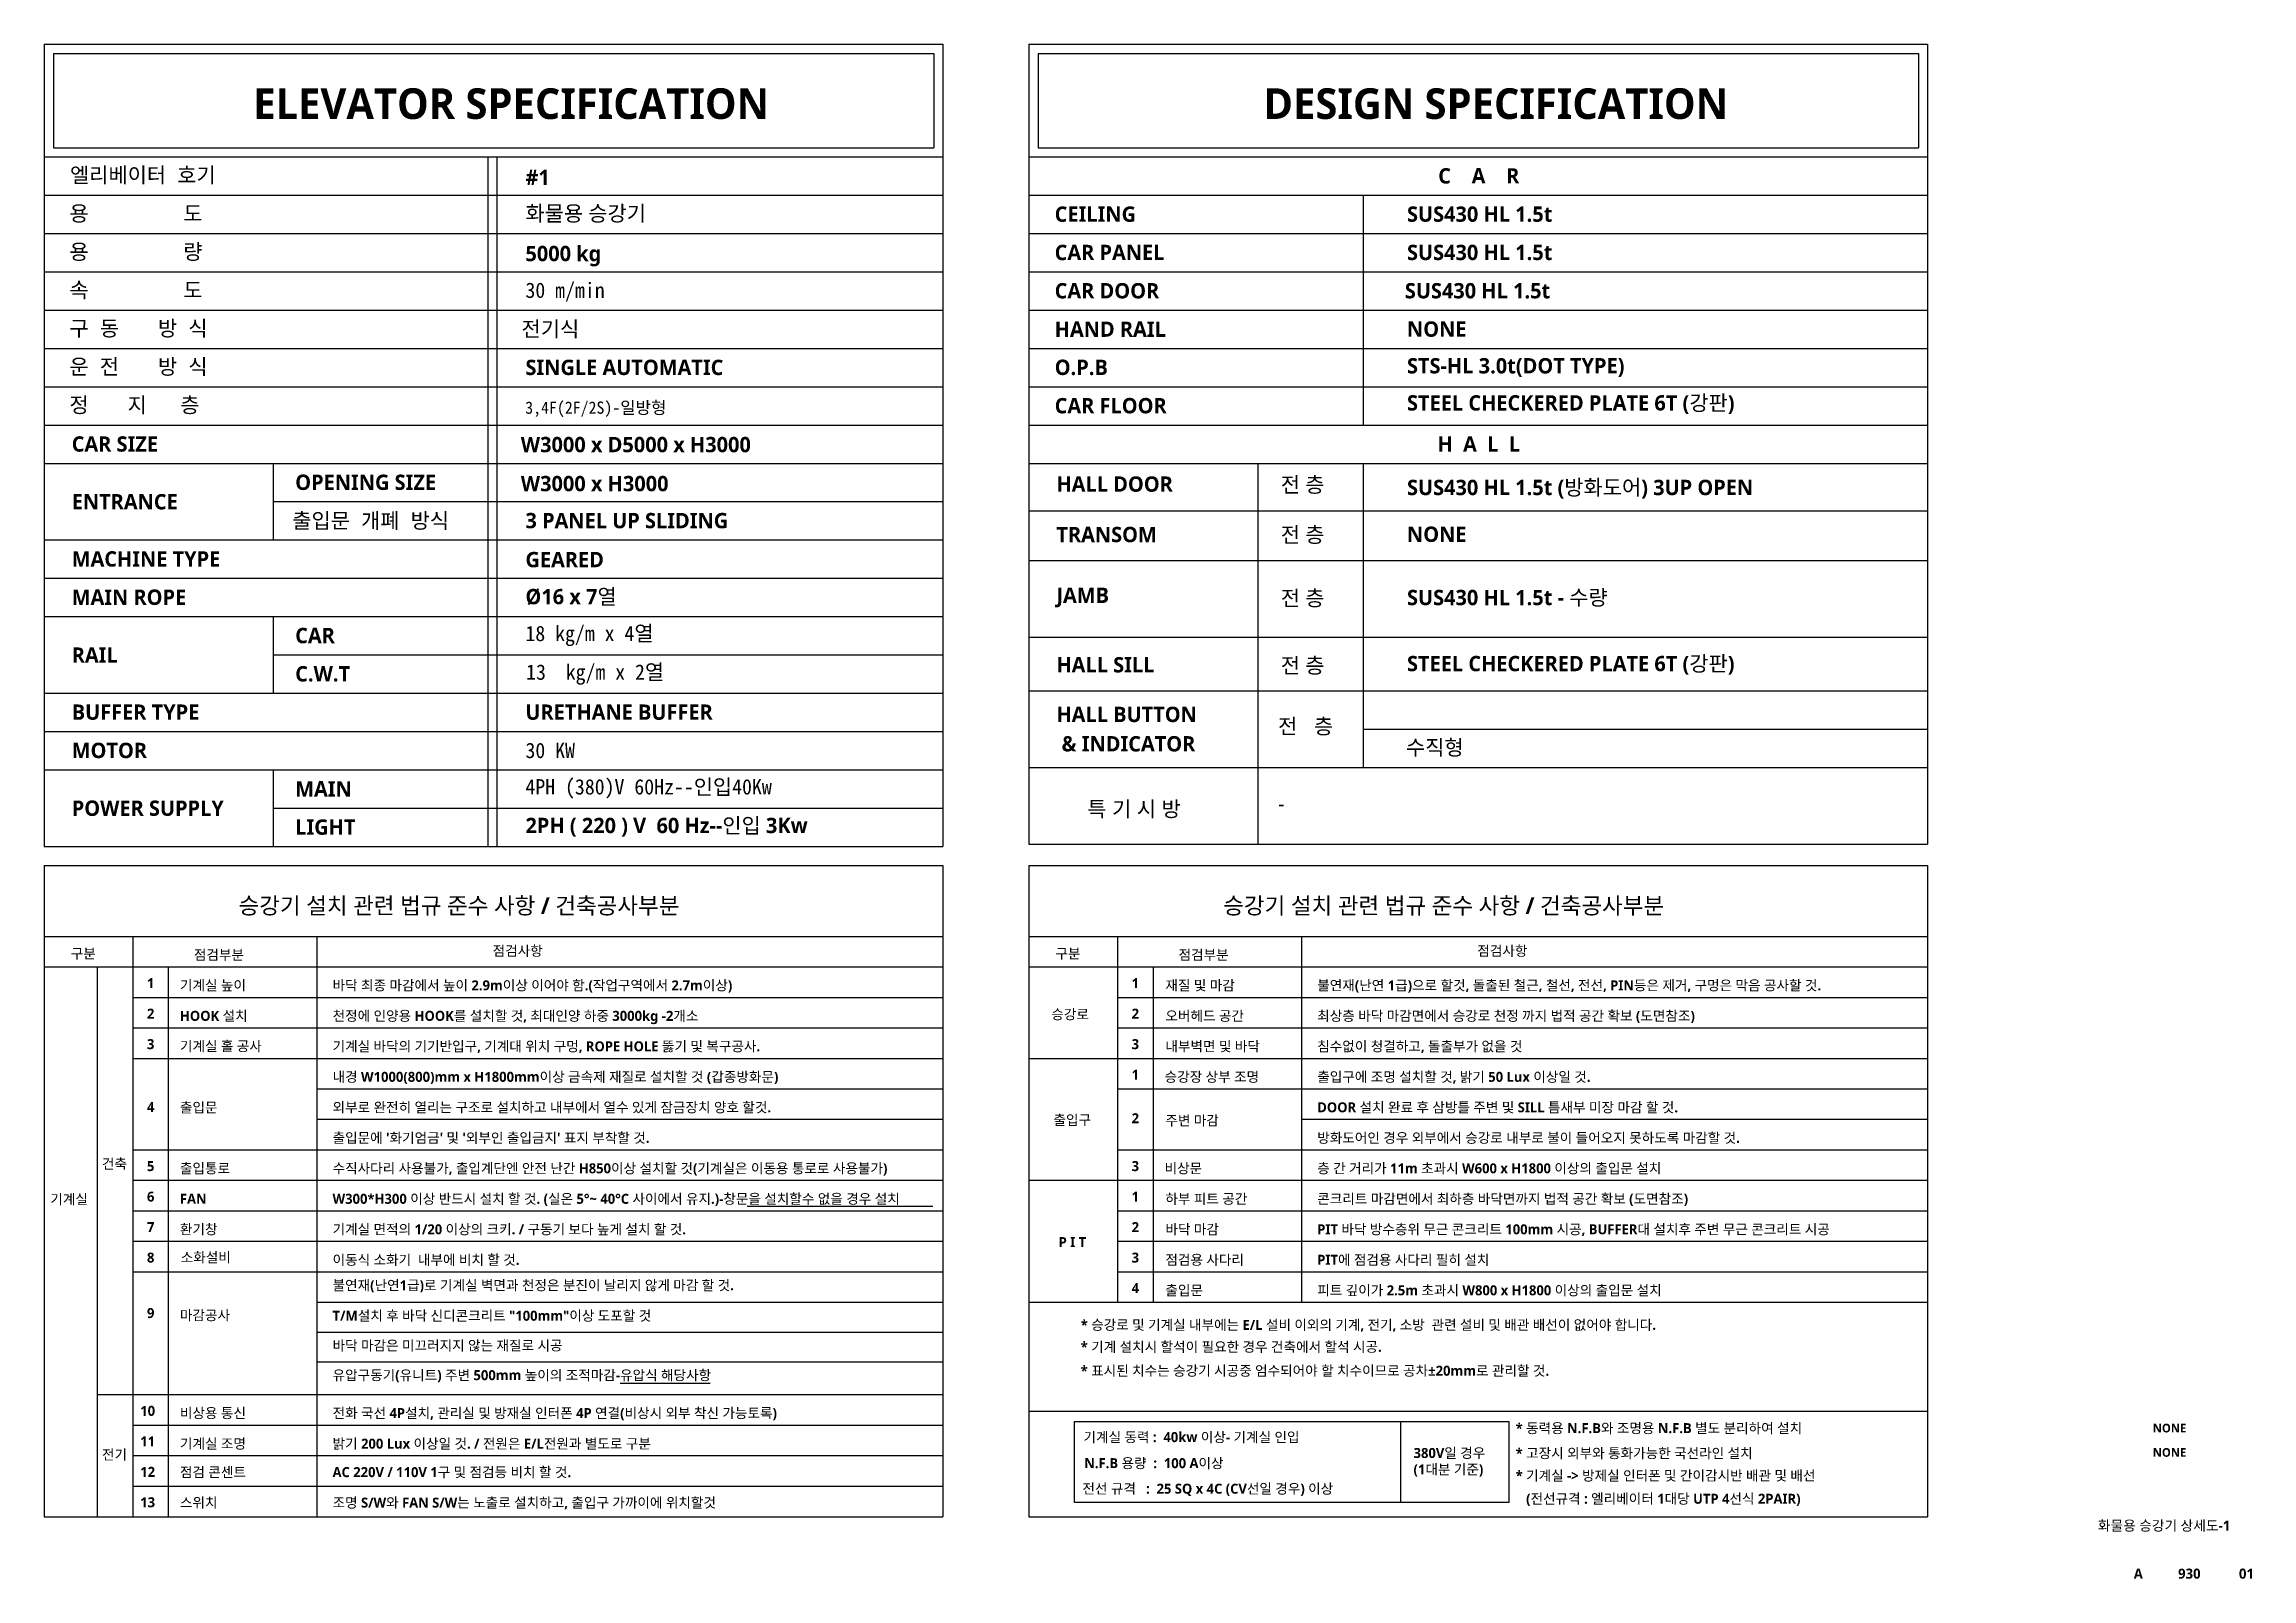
# Model space of a CAD drawing. Header units: millimetres. Extents: x 2370 to 266135, y -585395 to 33485.
# Drawn here: x 2370 to 48362, y 1528 to 33485 of the extents above; entities that cross this region are included whole.
import ezdxf
from ezdxf.enums import TextEntityAlignment as Align

# ---------------------------------------------------------------- set-up
doc = ezdxf.new("R2010")
doc.units = ezdxf.units.MM
doc.layers.add('A-ANNO-TITL', color=7, linetype='Continuous')
doc.layers.add('BOX', color=20, linetype='Continuous', lineweight=25)
doc.styles.add('SH_진천_나눔', font='')
doc.styles.get('SH_진천_나눔').set_extended_font_data('NanumGothic', bold=True)

msp = doc.modelspace()

# ---------------------------------------------------------------- texts
at = {"color": 3, "style": 'SH_진천_나눔'}
for s, height, p in [('승강기 설치 관련 법규 준수 사항 / 건축공사부분', 343.3, (6420.7, 15374.3)), ('승강기 설치 관련 법규 준수 사항 / 건축공사부분', 343.3, (26934.2, 15374.3)), ('점검사항', 208.06, (11713.3, 14502.1)), ('점검사항', 208.06, (32226.8, 14502.1)), ('구분', 208.06, (2924.9, 14445.8)), ('점검부분', 208.06, (5488.5, 14417.6)), ('구분', 208.06, (23438.4, 14445.8)), ('점검부분', 208.06, (26002, 14417.6)), ('1', 208.1, (4511.9, 13828.3)), ('기계실 높이', 208.06, (5198.3, 13782.6)), ('바닥 최종 마감에서 높이 2.9m이상 이어야 함.(작업구역에서 2.7m이상)', 208.06, (8378.5, 13782.6)), ('1', 208.1, (25025.4, 13828.3)), ('재질 및 마감', 208.06, (25728.6, 13782.6)), ('불연재(난연 1급)으로 할것, 돌출된 철근, 철선, 전선, PIN등은 제거, 구멍은 막음 공사할 것.', 208.06, (28892, 13782.6)), ('2', 208.1, (4511.9, 13193.3)), ('HOOK 설치', 208.06, (5198.3, 13147.5)), ('천정에 인양용 HOOK를 설치할 것, 최대인양 하중 3000kg -2개소', 208.06, (8378.5, 13147.5)), ('승강로', 208.06, (23352, 13180.8)), ('2', 208.1, (25025.4, 13193.3)), ('오버헤드 공간', 208.06, (25728.6, 13147.5)), ('최상층 바닥 마감면에서 승강로 천정 까지 법적 공간 확보 (도면참조)', 208.06, (28892, 13147.5)), ('3', 208.1, (4511.9, 12558.3)), ('기계실 홀 공사', 208.06, (5198.3, 12516.6)), ('기계실 바닥의 기기반입구, 기계대 위치 구멍, ROPE HOLE 뚫기 및 복구공사.', 208.06, (8378.5, 12512.5)), ('3', 208.1, (25025.4, 12558.3)), ('내부벽면 및 바닥', 208.06, (25728.6, 12512.5)), ('침수없이 청결하고, 돌출부가 없을 것', 208.06, (28892, 12512.5)), ('내경 W1000(800)mm x H1800mm이상 금속제 재질로 설치할 것 (갑종방화문) ', 208.06, (8378.5, 11877.5)), ('1', 208.1, (25025.4, 11923.2)), ('승강장 상부 조명', 208.06, (25711.8, 11877.5)), ('출입구에 조명 설치할 것, 밝기 50 Lux 이상일 것.', 208.06, (28892, 11877.5)), ('4', 208.1, (4511.9, 11248.9)), ('출입문 ', 208.06, (5198.3, 11239.3)), ('외부로 완전히 열리는 구조로 설치하고 내부에서 열수 있게 잠금장치 양호 할것. ', 208.06, (8378.5, 11242.5)), ('출입구', 208.06, (23396.8, 10979.3)), ('2', 208.1, (25025.4, 11014.6)), ('주변 마감', 208.06, (25728.6, 10968.9)), ('DOOR 설치 완료 후 삼방틀 주변 및 SILL 틈새부 미장 마감 할 것.', 208.06, (28892, 11242.5)), ("출입문에 '화기엄금' 및 '외부인 출입금지' 표지 부착할 것.", 208.06, (8378.5, 10607.5)), ('방화도어인 경우 외부에서 승강로 내부로 불이 들어오지 못하도록 마감할 것. ', 208.06, (28892, 10607.5)), ('건축', 208.06, (3574, 10067)), ('5', 208.1, (4511.9, 10018.2)), ('출입통로', 208.06, (5198.3, 9972.5)), ('수직사다리 사용불가, 출입계단엔 안전 난간 H850이상 설치할 것(기계실은 이동용 통로로 사용불가) ', 208.06, (8378.5, 9972.5)), ('3', 208.1, (25025.4, 10018.2)), ('비상문', 208.06, (25711.8, 9972.5)), ('층 간 거리가 11m 초과시 W600 x H1800 이상의 출입문 설치', 208.06, (28892, 9972.5)), ('기계실', 208.06, (2498.5, 9330)), ('6', 208.1, (4511.9, 9383.2)), ('FAN', 208.06, (5198.3, 9337.5)), ('W300*H300 이상 반드시 설치 할 것. (실온 5%%D~ 40%%DC 사이에서 유지.)-창문을 설치할수 없을 경우 설치', 208.06, (8378.5, 9337.5)), ('1', 208.1, (25025.4, 9383.2)), ('하부 피트 공간', 208.06, (25728.6, 9337.5)), ('콘크리트 마감면에서 최하층 바닥면까지 법적 공간 확보 (도면참조)', 208.06, (28892, 9337.5)), ('7', 208.1, (4511.9, 8748.2)), ('환기창', 208.06, (5198.3, 8702.4)), ('기계실 면적의 1/20 이상의 크키. / 구동기 보다 높게 설치 할 것.', 208.06, (8378.5, 8702.4)), ('2', 208.1, (25025.4, 8748.2)), ('바닥 마감', 208.06, (25728.6, 8702.4)), ('PIT 바닥 방수층위 무근 콘크리트 100mm 시공, BUFFER대 설치후 주변 무근 콘크리트 시공', 208.06, (28892, 8702.4)), ('8', 208.1, (4511.9, 8113.2)), ('소화설비', 208.06, (5215.1, 8118.3)), ('이동식 소화기  내부에 비치 할 것.', 208.06, (8378.5, 8067.4)), ('P I T', 208.06, (23504.8, 8435.9)), ('3', 208.1, (25025.4, 8113.2)), ('점검용 사다리', 208.06, (25728.6, 8067.4)), ('PIT에 점검용 사다리 필히 설치', 208.06, (28892, 8067.4)), ('불연재(난연1급)로 기계실 벽면과 천정은 분진이 날리지 않게 마감 할 것.', 208.06, (8378.5, 7537.6)), ('4', 208.1, (25025.4, 7478.1)), ('출입문', 208.06, (25728.6, 7432.4)), ('피트 깊이가 2.5m 초과시 W800 x H1800 이상의 출입문 설치', 208.06, (28892, 7432.4)), ('9', 208.1, (4511.9, 6958.6)), ('마감공사', 208.06, (5198.3, 6912.8)), ('T/M설치 후 바닥 신디콘크리트 "100mm"이상 도포할 것', 208.06, (8378.5, 6902.6)), ('* 승강로 및 기계실 내부에는 E/L 설비 이외의 기계, 전기, 소방  관련 설비 및 배관 배선이 없어야 합니다. ', 208.06, (23964, 6712.7)), ('바닥 마감은 미끄러지지 않는 재질로 시공', 208.06, (8378.5, 6284)), ('* 기계 설치시 할석이 필요한 경우 건축에서 할석 시공.', 208.06, (23964, 6256.3)), ('* 표시된 치수는 승강기 시공중 엄수되어야 할 치수이므로 공차%%P20mm로 관리할 것. ', 208.06, (23964, 5757.6)), ('유압구동기(유니트) 주변 500mm 높이의 조적마감-유압식 해당사항', 208.06, (8378.5, 5665.3)), ('10', 208.06, (4371.3, 4921.7)), ('비상용 통신', 208.06, (5198.3, 4875.7)), ('전화 국선 4P설치, 관리실 및 방재실 인터폰 4P 연결(비상시 외부 착신 가능토록)', 208.06, (8378.5, 4875.7)), ('기계실 동력 :  40kw 이상- 기계실 인입', 208.06, (24022.1, 4375.2)), ('* 동력용 N.F.B와 조명용 N.F.B 별도 분리하여 설치 ', 208.06, (33024.9, 4561.9)), ('전기', 208.06, (3574, 4009.7)), ('11', 208.06, (4371.3, 4286.7)), ('기계실 조명', 208.06, (5198.3, 4238.3)), ('밝기 200 Lux 이상일 것. / 전원은 E/L전원과 별도로 구분', 208.06, (8378.5, 4238.3)), (' 380V일 경우 ', 208.06, (30827.8, 4044.3)), ('* 고장시 외부와 통화가능한 국선라인 설치', 208.06, (33024.9, 4041)), ('12', 208.06, (4371.3, 3651.7)), ('점검 콘센트', 208.06, (5198.3, 3645.8)), ('AC 220V / 110V 1구 및 점검등 비치 할 것.', 208.06, (8378.5, 3645.8)), ('N.F.B 용량  :  100 A이상', 208.06, (24038.1, 3832.8)), (' (1대분 기준) ', 208.06, (30827.8, 3702.9)), ('* 기계실 -> 방제실 인터폰 및 간이감시반 배관 및 배선', 208.06, (33024.9, 3573.6)), ('13', 208.06, (4371.3, 3018.1)), ('스위치', 208.06, (5198.3, 3010.8)), ('조명 S/W와 FAN S/W는 노출로 설치하고, 출입구 가까이에 위치할것', 208.06, (8378.5, 3010.8)), ('전선 규격   :  25 SQ x 4C (CV선일 경우) 이상 ', 208.06, (23999.6, 3300.7)), ('(전선규격 : 엘리베이터 1대당 UTP 4선식 2PAIR) ', 208.06, (33243.7, 3091.7))]:
    msp.add_text(s, height=height, dxfattribs=at).set_placement(p)
at = {"color": 2, "style": 'SH_진천_나눔'}
for s, insert, char_height, attachment_point in [('ELEVATOR SPECIFICATION', (12098.5, 32242.5), 638.163, 5), ('DESIGN SPECIFICATION', (32612, 32242.5), 638.163, 5), ('{\\fGulim|b0|i0|c129|p49;엘리베이터  호기}', (2909, 30741.5), 319.082, 4), ('C    A    R', (32257.4, 30741.5), 319.082, 5), ('{\\fGulim|b0|i0|c129|p49;용                 도}', (2896.9, 29943.8), 319.082, 4), ('CEILING', (23422.5, 29943.8), 319.08, 4), ('{\\fGulim|b0|i0|c129|p49;용                 량}', (2896.9, 29146.1), 319.082, 4), ('CAR PANEL', (23422.5, 29146.1), 319.08, 4), ('{\\fGulim|b0|i0|c129|p49;속                 도}', (2896.9, 28348.4), 319.082, 4), ('CAR DOOR', (23422.5, 28348.4), 319.08, 4), ('{\\fGulim|b0|i0|c129|p49;구  동       방  식}', (2896.9, 27550.6), 319.082, 4), ('HAND RAIL', (23422.5, 27550.6), 319.08, 4), ('NONE', (30762.2, 27550.6), 319.08, 4), ('{\\fGulim|b0|i0|c129|p49;운  전       방  식}', (2896.9, 26752.9), 319.082, 4), ('SINGLE AUTOMATIC', (12396.7, 26752.9), 319.082, 4), ('O.P.B', (23422.5, 26752.9), 319.08, 4), ('STS-HL 3.0t(DOT TYPE) ', (30762.2, 26752.9), 319.082, 4), ('{\\fGulim|b0|i0|c129|p49;정       지      층}', (2896.9, 25955.2), 319.082, 4), ('CAR FLOOR', (23422.5, 25955.2), 319.08, 4), ('CAR SIZE', (2944.7, 25157.5), 319.08, 4), ('H  A  L  L', (32257.4, 25157.5), 319.08, 5), ('OPENING SIZE', (7600.3, 24359.8), 319.082, 4), ('HALL DOOR', (23458.2, 24322.8), 319.08, 4), ('{\\fGulim|b0|i0|c129|p2;전} {\\fGulim|b0|i0|c129|p2;층}', (28133.2, 24296.3), 319.082, 4), ('ENTRANCE', (2944.7, 23955), 319.08, 4), ('{\\fGulim|b0|i0|c129|p49;출입문  개폐  방식}', (7539.2, 23546.9), 319.082, 4), ('{\\fGulim|b0|i0|c129|p2;전} {\\fGulim|b0|i0|c129|p2;층}', (28133.2, 23253.2), 319.082, 4), ('TRANSOM', (23458.2, 23272), 319.08, 4), ('NONE', (30762.2, 23278), 319.08, 4), ('MACHINE TYPE', (2944.7, 22764.4), 319.082, 4), ('MAIN ROPE', (2944.7, 21966.7), 319.08, 4), ('JAMB', (23458.2, 21962.9), 319.08, 4), ('{\\fGulim|b0|i0|c129|p2;전} {\\fGulim|b0|i0|c129|p2;층}', (28133.2, 21933.9), 319.082, 4), ('CAR', (7600.3, 21169), 319.08, 4), ('RAIL', (2944.7, 20764.2), 319.08, 4), ('HALL SILL', (23458.2, 20559.7), 319.08, 4), ('{\\fGulim|b0|i0|c129|p2;전} {\\fGulim|b0|i0|c129|p2;층}', (28133.2, 20530.8), 319.082, 4), ('C.W.T', (7600.3, 20371.3), 319.08, 4), ('BUFFER TYPE', (2944.7, 19573.6), 319.082, 4), ('URETHANE BUFFER', (12396.7, 19573.6), 319.082, 4), ('HALL BUTTON', (23458.2, 19526.1), 319.082, 4), ('{\\fGulim|b0|i0|c129|p49;전   \\fGulim|b0|i0|c129|p2;층}', (28075.6, 19265.5), 319.082, 4), ('MOTOR', (2944.7, 18775.9), 319.08, 4), (' & INDICATOR', (23458.2, 18914.4), 319.082, 4), ('{\\fGulim|b0|i0|c129|p50;수직형\\P}', (30740.8, 18823.2), 319.082, 4), ('MAIN', (7600.3, 17978.2), 319.08, 4), ('POWER SUPPLY', (2944.7, 17573.4), 319.082, 4), ('{\\fGulim|b0|i0|c129|p50;특 기 시 방\\P}', (24100.5, 17541.7), 319.082, 4), ('{\\fGulim|b0|i0|c129|p49;-}', (28075.6, 17670.1), 319.082, 4), ('LIGHT', (7600.3, 17180.5), 319.08, 4)]:
    msp.add_mtext(s, dxfattribs=dict(at, insert=insert, char_height=char_height, attachment_point=attachment_point))
at = {"color": 2, "attachment_point": 4, "style": 'SH_진천_나눔'}
for s, insert, char_height, width in [('#1', (12396.7, 30709.7), 319.08, 1483.403), ('화물용 승강기', (12396.7, 29943.8), 319.08, 2871.733), ('SUS430 HL 1.5t ', (30762.2, 29943.8), 319.082, 5126.597), ('5000 kg', (12396.7, 29072.4), 319.08, 2837.973), ('SUS430 HL 1.5t ', (30762.2, 29146.1), 319.082, 6430.199), ('{\\F바탕체.shx;30 m/min}', (12396.7, 28322), 319.082, 5165.164), ('\\pxi-3,l4,t4;SUS430 HL 1.5t ', (30398.1, 28348.4), 319.082, 8070.215), ('{\\F바탕체.shx;전기식}', (12315.9, 27538.3), 319.082, 2108.49), ('STEEL CHECKERED PLATE 6T (강판)', (30762.2, 25980.5), 319.082, 7993.451), ('{\\F바탕체.shx;3,4F(2F/2S)-일방형 }', (12392.2, 25882.6), 255.265, 9363.702), ('W3000 x D5000 x H3000', (12300.3, 25144.8), 319.082, 8274.197), ('W3000 x H3000', (12300.3, 24332.8), 319.082, 8274.197), ('SUS430 HL 1.5t (방화도어) 3UP OPEN ', (30762.2, 24219.3), 319.082, 10866.652), ('3 PANEL UP SLIDING ', (12396.7, 23562.1), 319.082, 6042.566), ('GEARED ', (12396.7, 22750.1), 319.08, 6042.566), ('%%C16 x 7열', (12396.7, 21966.7), 319.08, 6042.566), ('SUS430 HL 1.5t - 수량', (30762.2, 21945.6), 319.082, 8839.348), ('{\\F바탕체.shx;18 kg/m x 4열}', (12396.7, 21162), 319.082, 5361.553), ('STEEL CHECKERED PLATE 6T (강판)', (30762.2, 20551.7), 319.082, 10493.502), ('{\\F바탕체.shx;13  kg/m x 2열}', (12410.9, 20357.4), 319.082, 4971.625), ('{\\F바탕체.shx;30 KW}', (12396.7, 18775.9), 319.082, 2649.279), ('{\\F바탕체.shx;4PH (380)V 60Hz--인입40Kw}', (12396.7, 17978.2), 319.082, 10261.948), ('2PH ( 220 ) V  60 Hz--인입 3Kw', (12396.7, 17180.5), 319.082, 7232.965)]:
    msp.add_mtext(s, dxfattribs=dict(at, insert=insert, char_height=char_height, width=width))
at = {"layer": 'A-ANNO-TITL', "style": 'SH_진천_나눔'}
for s, height, p in [('NONE', 180, (46647.1, 4666.7)), ('NONE', 180, (46647.1, 4160)), ('화물용 승강기 상세도-1', 210, (46534.1, 2638.4)), ('A', 210, (45997.5, 1636.3)), ('930', 210, (47060.2, 1636.3)), ('01', 210, (48249.5, 1636.3))]:
    msp.add_text(s, height=height, dxfattribs=at).set_placement(p, align=Align.MIDDLE)

# ---------------------------------------------------------------- linework, layer by layer
at = {"color": 4}
for p, q in [((2370.2, 33485.3), (2370.2, 16779.6)), ((2370.2, 33485.3), (21093.4, 33485.3)), ((2561.7, 33293.9), (2561.7, 31329.7)), ((2561.7, 33293.9), (20902, 33293.9)), ((20902, 33293.9), (20902, 31329.7)), ((21093.4, 33485.3), (21093.4, 16779.6)), ((22883.7, 33485.3), (22883.7, 16826.9)), ((22883.7, 33485.3), (41606.9, 33485.3)), ((23075.2, 33293.9), (23075.2, 31329.7)), ((23075.2, 33293.9), (41415.5, 33293.9)), ((41415.5, 33293.9), (41415.5, 31329.7)), ((41606.9, 33485.3), (41606.9, 16826.9)), ((2561.7, 31329.7), (20902, 31329.7)), ((23075.2, 31329.7), (41415.5, 31329.7)), ((2370.2, 31138.2), (21093.4, 31138.2)), ((11611.7, 31138.2), (11611.7, 16779.6)), ((11803.1, 31138.2), (11803.1, 16779.6)), ((22883.7, 31138.2), (41606.9, 31138.2)), ((2370.2, 30340.5), (21093.4, 30340.5)), ((22883.7, 30340.5), (41606.9, 30340.5)), ((2370.2, 29542.8), (21093.4, 29542.8)), ((22883.7, 29542.8), (41606.9, 29542.8)), ((2370.2, 28745.1), (21093.4, 28745.1)), ((22883.7, 28745.1), (41606.9, 28745.1)), ((2370.2, 27947.4), (21093.4, 27947.4)), ((22883.7, 27947.4), (41606.9, 27947.4)), ((2370.2, 27149.7), (21093.4, 27149.7)), ((22883.7, 27149.7), (41606.9, 27149.7)), ((2370.2, 26352), (21093.4, 26352)), ((22883.7, 26352), (41606.9, 26352)), ((2370.2, 25554.3), (21093.4, 25554.3)), ((22883.7, 25554.3), (41606.9, 25554.3)), ((2370.2, 24756.6), (21093.4, 24756.6)), ((22883.7, 24756.6), (41606.9, 24756.6)), ((27655, 24756.6), (27655, 16826.9)), ((7141.5, 23958.9), (21093.4, 23958.9)), ((22883.7, 23769.5), (41606.9, 23769.5)), ((2370.2, 23161.2), (21093.4, 23161.2)), ((22883.7, 22731.6), (41606.9, 22731.6)), ((2370.2, 22363.5), (21093.4, 22363.5)), ((2370.2, 21565.8), (21093.4, 21565.8)), ((7141.5, 20768.1), (21093.4, 20768.1)), ((22883.7, 21136.2), (41606.9, 21136.2)), ((2370.2, 19970.4), (21093.4, 19970.4)), ((22883.7, 20017.7), (41606.9, 20017.7)), ((2370.2, 19172.7), (21093.4, 19172.7)), ((29850.1, 19220), (41606.9, 19220)), ((22883.7, 18422.3), (41606.9, 18422.3)), ((2370.2, 18375), (21093.4, 18375)), ((7141.5, 18375), (7141.5, 16779.6)), ((7141.5, 17577.3), (21093.4, 17577.3)), ((2370.2, 16779.6), (21093.4, 16779.6)), ((22883.7, 16826.9), (41606.9, 16826.9)), ((2370.2, 16380.3), (2370.2, 2822.4)), ((2370.2, 16380.3), (21093.4, 16380.3)), ((21093.4, 16380.3), (21093.4, 2822.4)), ((22883.7, 16380.3), (22883.7, 2822.4)), ((22883.7, 16380.3), (41606.9, 16380.3)), ((41606.9, 16380.3), (41606.9, 2822.4)), ((2370.2, 14906.7), (21093.4, 14906.7)), ((4215.6, 14906.7), (4215.6, 2822.4)), ((8047.8, 14906.7), (8047.8, 2822.4)), ((22883.7, 14906.7), (41606.9, 14906.7)), ((2370.2, 14271.7), (21093.4, 14271.7)), ((3474.3, 14271.7), (3474.3, 2822.4)), ((4957, 14271.7), (4957, 2822.4)), ((22883.7, 14271.7), (41606.9, 14271.7)), ((24729.1, 13636.7), (41606.9, 13636.7)), ((24729.1, 13001.7), (41606.9, 13001.7)), ((22883.7, 12366.7), (41606.9, 12366.7)), ((24729.1, 11731.7), (41606.9, 11731.7)), ((28561.3, 11096.7), (41606.9, 11096.7)), ((24729.1, 10461.6), (41606.9, 10461.6)), ((22883.7, 9826.6), (41606.9, 9826.6)), ((24729.1, 9191.6), (41606.9, 9191.6)), ((24729.1, 8556.6), (41606.9, 8556.6)), ((24729.1, 7921.6), (41606.9, 7921.6)), ((22883.7, 7286.6), (41606.9, 7286.6)), ((22883.7, 5019.6), (41606.9, 5019.6)), ((2370.2, 2822.4), (21093.4, 2822.4)), ((22883.7, 2822.4), (41606.9, 2822.4))]:
    msp.add_line(p, q, dxfattribs=at)
at = {"color": 2}
for p, q in [((29850.1, 30340.5), (29850.1, 25554.3)), ((7141.5, 24756.6), (7141.5, 23161.2)), ((29850.1, 24756.6), (29850.1, 18422.3)), ((7141.5, 21565.8), (7141.5, 19970.4))]:
    msp.add_line(p, q, dxfattribs=at)
at = {"color": 3}
for p, q in [((24729.1, 14906.7), (24729.1, 7286.6)), ((28561.3, 14906.7), (28561.3, 7286.6)), ((25470.5, 14271.7), (25470.5, 7286.6)), ((4215.6, 13636.7), (21093.4, 13636.7)), ((4215.6, 13001.7), (21093.4, 13001.7)), ((4215.6, 12366.7), (21093.4, 12366.7)), ((8047.8, 11731.7), (21093.4, 11731.7)), ((8047.8, 11096.7), (21093.4, 11096.7)), ((4215.6, 10461.6), (21093.4, 10461.6)), ((4215.6, 9826.6), (21093.4, 9826.6)), ((17014.8, 9285.7), (20886.4, 9285.7)), ((4215.6, 9191.6), (21093.4, 9191.6)), ((4215.6, 8556.6), (21093.4, 8556.6)), ((4215.6, 7921.6), (21093.4, 7921.6)), ((8047.8, 7286.6), (21093.4, 7286.6)), ((8047.8, 6667.9), (21093.4, 6667.9)), ((8047.8, 6049.2), (21093.4, 6049.2)), ((14373.1, 5605.3), (16247.2, 5605.3)), ((3474.3, 5365.2), (21093.4, 5365.2)), ((4215.6, 4730.2), (21093.4, 4730.2)), ((4215.6, 4095.2), (21093.4, 4095.2)), ((4215.6, 3460.1), (21093.4, 3460.1))]:
    msp.add_line(p, q, dxfattribs=at)
at = {"layer": 'BOX', "color": 20}
msp.add_line((23833, 4805.2), (32886.6, 4805.2), dxfattribs=at)
for points in [[(32886.6, 3117.9), (23833, 3117.9), (23833, 4805.2)], [(30627.6, 4805.2), (30627.6, 3117.9)], [(32886.6, 4805.2), (32886.6, 3117.9)]]:
    msp.add_lwpolyline(points, dxfattribs=at)

msp.set_redraw_order([(e.dxf.handle, doc.entitydb.next_handle()) for e in msp.query("TEXT MTEXT ATTDEF DIMENSION ARC_DIMENSION")])  # texts and dimensions are drawn at this point

doc.saveas('drawing.dxf')
